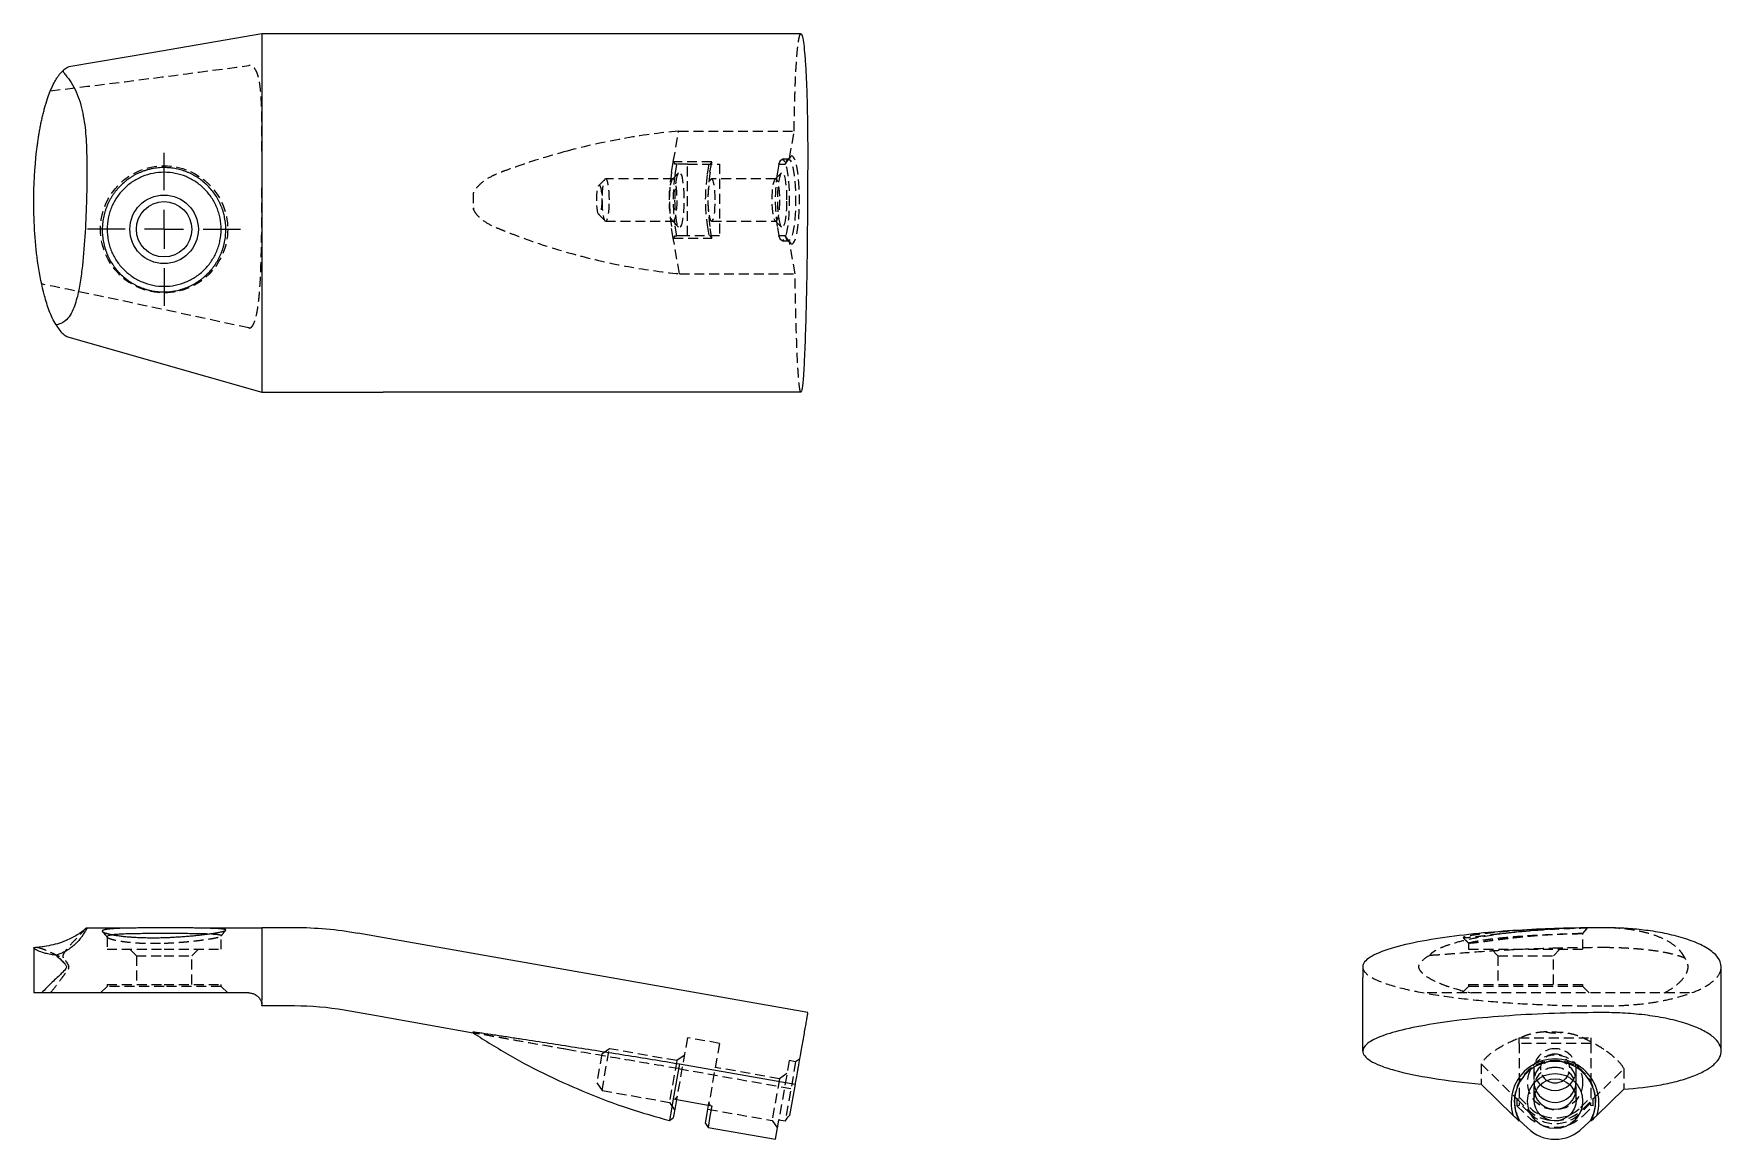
# Model space of a CAD drawing. Header units: millimetres. Extents: x 34 to 250, y 43 to 185.
import ezdxf

# ---------------------------------------------------------------- set-up
doc = ezdxf.new("R2010")
doc.units = ezdxf.units.MM
doc.linetypes.add('HIDDEN', pattern=[1.905, 1.27, -0.635])
doc.layers.add('10', color=7, linetype='Continuous')

# ---------------------------------------------------------------- blocks, each defined once
blk = doc.blocks.new('SW_CENTERMARKSYMBOL_0')
at = {"layer": '10', "color": 0}
for p, q in [((0, 5), (0, 9.81)), ((0, 0), (0, 2.5)), ((-5, 0), (-9.81, 0)), ((0, 0), (-2.5, 0)), ((0, 0), (0, -2.5)), ((0, 0), (2.5, 0)), ((5, 0), (9.81, 0)), ((0, -5), (0, -9.81))]:
    blk.add_line(p, q, dxfattribs=at)

msp = doc.modelspace()

# ---------------------------------------------------------------- linework, layer by layer
at = {"color": 7, "linetype": 'Continuous', "lineweight": 25}
for p, q in [((67.22, 185.09), (63.04, 185.09)), ((74.48, 185.09), (67.22, 185.09)), ((78.59, 185.09), (74.48, 185.09)), ((132.13, 185.09), (78.59, 185.09)), ((37.61, 180.42), (37.52, 180.35)), ((63.04, 139.15), (67.22, 139.15)), ((67.22, 139.15), (74.48, 139.15)), ((74.48, 139.15), (78.59, 139.15)), ((132.13, 139.15), (78.59, 139.15)), ((46.9, 70.45), (40.61, 70.45)), ((63.04, 70.45), (54.41, 70.45)), ((67.22, 70.48), (63.04, 70.48)), ((63.04, 70.45), (63.04, 62.13)), ((79.46, 69.05), (75.35, 69.77)), ((33.81, 67.89), (33.81, 62.13)), ((34.96, 68.05), (34.04, 67.97)), ((133, 59.61), (79.46, 69.05)), ((204.15, 65.47), (204.15, 64.84)), ((250.09, 64.84), (250.09, 65.47)), ((204.15, 64.84), (204.15, 64.11)), ((204.15, 54.67), (204.15, 64.11)), ((250.09, 64.11), (250.09, 64.84)), ((250.09, 54.67), (250.09, 64.11)), ((63.04, 60.46), (63.04, 60.54)), ((67.22, 60.46), (63.04, 60.46)), ((77.72, 59.18), (73.61, 59.9)), ((90.12, 56.99), (77.72, 59.18)), ((90.12, 56.99), (90.15, 57.14)), ((116.57, 53.03), (115.78, 48.54)), ((116.57, 53.03), (131.38, 50.42)), ((131.38, 50.42), (130.67, 46.4)), ((219.33, 50.42), (223.42, 46.4)), ((234.16, 46.4), (237.62, 49.81)), ((115.78, 48.54), (115.54, 47.21)), ((115.78, 48.54), (120.71, 47.67)), ((116.19, 48.46), (116.01, 47.43)), ((120.12, 46.7), (120.3, 47.74)), ((120.71, 47.67), (120.48, 46.34)), ((115.54, 47.21), (115.29, 45.76)), ((115.29, 45.76), (115.77, 46.1)), ((116.01, 47.43), (115.77, 46.1)), ((119.89, 45.38), (120.12, 46.7)), ((120.48, 46.34), (120.23, 44.89)), ((129.12, 44.82), (129.3, 45.83)), ((130.12, 45.69), (129.3, 45.83)), ((224.21, 45.69), (224.21, 45.83)), ((225.25, 44.82), (224.21, 45.83)), ((233.37, 45.83), (232.34, 44.82)), ((233.37, 45.83), (233.37, 45.69)), ((119.89, 45.38), (120.23, 44.89)), ((120.23, 44.89), (128.86, 43.37)), ((128.86, 43.37), (129.12, 44.82))]:
    msp.add_line(p, q, dxfattribs=at)
at = {"color": 7, "linetype": 'HIDDEN', "lineweight": 18}
for p, q in [((115.78, 168.68), (116.46, 172.62)), ((116.46, 172.62), (131.27, 172.62)), ((130.67, 169.16), (131.27, 172.62)), ((130.56, 169.01), (129.73, 169.01)), ((130.8, 169.34), (130.4, 168.93)), ((115.54, 167.34), (115.78, 168.68)), ((116.46, 167.29), (115.67, 166.46)), ((115.78, 168.68), (115.98, 168.39)), ((120.71, 168.68), (115.78, 168.68)), ((116.24, 168.39), (115.98, 168.39)), ((116.01, 167.04), (116.24, 168.39)), ((117.59, 168.39), (116.24, 168.39)), ((117.59, 159.2), (117.59, 168.39)), ((117.59, 168.39), (121.7, 168.39)), ((120.35, 168.39), (120.12, 167.04)), ((120.48, 167.34), (120.71, 168.68)), ((120.71, 168.68), (120.51, 168.39)), ((121.7, 168.39), (121.7, 159.2)), ((129.63, 167.29), (128.83, 166.46)), ((129.3, 168.37), (129.12, 167.34)), ((129.3, 168.37), (130.12, 168.37)), ((107.03, 166.46), (106.23, 165.64)), ((115.75, 166.51), (107.11, 166.51)), ((128.91, 166.51), (120.68, 166.51)), ((106.23, 161.94), (107.03, 161.12)), ((107.11, 161.08), (115.75, 161.08)), ((115.78, 158.9), (115.54, 160.25)), ((115.67, 161.12), (116.46, 160.3)), ((116.24, 159.2), (116.01, 160.54)), ((120.12, 160.54), (120.35, 159.2)), ((120.71, 158.9), (120.48, 160.25)), ((120.68, 161.08), (128.91, 161.08)), ((128.83, 161.12), (129.63, 160.3)), ((129.12, 160.25), (129.3, 159.21)), ((115.98, 159.2), (115.78, 158.9)), ((116.57, 154.33), (115.78, 158.9)), ((115.78, 158.9), (120.71, 158.9)), ((115.98, 159.2), (116.24, 159.2)), ((117.59, 159.2), (116.24, 159.2)), ((121.7, 159.2), (117.59, 159.2)), ((120.51, 159.2), (120.71, 158.9)), ((130.12, 159.21), (129.3, 159.21)), ((129.73, 158.57), (130.56, 158.57)), ((130.4, 158.65), (130.8, 158.24)), ((131.38, 154.33), (130.67, 158.42)), ((116.57, 154.33), (131.38, 154.33)), ((43.2, 69.33), (43.2, 67.73)), ((57.82, 67.73), (57.82, 69.46)), ((232.34, 67.73), (232.34, 69.74)), ((34.04, 67.97), (34.17, 67.98)), ((43.2, 67.73), (50.51, 67.73)), ((46.13, 67.73), (46.96, 66.89)), ((50.51, 67.73), (57.82, 67.73)), ((54.06, 66.89), (54.9, 67.73)), ((217.74, 68.51), (217.72, 68.51)), ((217.72, 68.51), (217.72, 67.73)), ((217.72, 67.73), (232.34, 67.73)), ((220.65, 67.73), (221.48, 66.89)), ((228.58, 66.89), (229.42, 67.73)), ((46.96, 66.89), (50.51, 66.89)), ((46.96, 66.89), (46.96, 63.22)), ((50.51, 66.89), (54.06, 66.89)), ((54.06, 63.22), (54.06, 66.89)), ((221.48, 66.89), (228.58, 66.89)), ((221.48, 66.89), (221.48, 63.22)), ((228.58, 63.22), (228.58, 66.89)), ((43.2, 62.97), (42.37, 62.13)), ((43.2, 63.22), (50.51, 63.22)), ((43.2, 63.22), (43.2, 62.97)), ((50.51, 62.97), (43.2, 62.97)), ((50.51, 63.22), (57.82, 63.22)), ((57.82, 62.97), (50.51, 62.97)), ((57.82, 62.97), (57.82, 63.22)), ((58.66, 62.13), (57.82, 62.97)), ((217.72, 62.97), (216.89, 62.13)), ((217.72, 63.22), (232.34, 63.22)), ((217.72, 63.22), (217.72, 62.97)), ((232.34, 62.97), (217.72, 62.97)), ((232.34, 62.97), (232.34, 63.22)), ((233.18, 62.13), (232.34, 62.97)), ((246.04, 62.13), (212.38, 62.13)), ((63.04, 60.52), (63.04, 60.46)), ((102.16, 54.87), (90.12, 56.99)), ((117.59, 56.39), (116.24, 48.75)), ((121.7, 55.66), (117.59, 56.39)), ((224.2, 55.66), (224.2, 56.39)), ((224.2, 56.39), (233.39, 56.39)), ((233.39, 56.39), (233.39, 55.66)), ((106.61, 54.29), (105.96, 50.59)), ((107.58, 54.97), (106.61, 54.29)), ((106.64, 49.62), (107.58, 54.97)), ((116.22, 53.45), (107.58, 54.97)), ((117.19, 54.12), (116.22, 53.45)), ((121.7, 55.66), (120.35, 48.03)), ((233.39, 55.66), (224.2, 55.66)), ((224.2, 55.66), (224.2, 48.03)), ((233.39, 55.66), (233.39, 48.03)), ((116.22, 53.45), (115.28, 48.1)), ((116.46, 52.42), (131.27, 49.81)), ((129.38, 51.13), (121.16, 52.58)), ((130.64, 53.45), (129.3, 45.83)), ((131.46, 53.3), (130.12, 45.69)), ((131.46, 53.3), (130.64, 53.45)), ((131.95, 53.64), (131.46, 53.3)), ((219.33, 53.03), (219.33, 50.42)), ((219.33, 53.03), (223.9, 48.54)), ((226.08, 52.3), (226.08, 50.77)), ((231.51, 50.77), (231.51, 52.3)), ((233.68, 48.54), (237.62, 52.42)), ((237.62, 52.42), (237.62, 49.81)), ((105.96, 50.59), (106.64, 49.62)), ((129.38, 51.13), (128.44, 45.78)), ((130.35, 51.8), (129.38, 51.13)), ((226.08, 49.9), (226.08, 48.45)), ((231.51, 48.45), (231.51, 49.9)), ((106.64, 49.62), (115.28, 48.1)), ((115.28, 48.1), (115.95, 47.13)), ((115.98, 48.5), (116.24, 48.75)), ((116.24, 48.75), (116.19, 48.46)), ((120.3, 47.74), (120.35, 48.03)), ((120.35, 48.03), (120.51, 47.7)), ((223.57, 48.31), (223.57, 48.16)), ((223.9, 48.54), (223.9, 47.67)), ((223.9, 48.54), (225.25, 47.21)), ((224.2, 48.5), (223.9, 48.54)), ((224.2, 47.7), (223.9, 47.67)), ((223.9, 47.67), (225.25, 46.34)), ((224.2, 48.75), (225.54, 47.43)), ((224.2, 48.03), (224.2, 47.7)), ((225.54, 46.7), (224.2, 48.03)), ((232.04, 47.43), (233.39, 48.75)), ((233.39, 48.03), (232.04, 46.7)), ((232.34, 47.21), (233.68, 48.54)), ((232.34, 46.34), (233.68, 47.67)), ((233.68, 48.54), (233.39, 48.5)), ((233.39, 47.7), (233.39, 48.03)), ((233.68, 47.67), (233.39, 47.7)), ((233.68, 47.67), (233.68, 48.54)), ((234.01, 48.16), (234.01, 48.31)), ((120.21, 47.23), (128.44, 45.78)), ((128.44, 45.78), (129.12, 44.81))]:
    msp.add_line(p, q, dxfattribs=at)
at = {"color": 7, "linetype": 'Continuous', "lineweight": 25, "flags": 128}
for points in [[(63.04, 185.09), (48.93, 182.67), (38.32, 180.86)], [(38, 146.3), (48.93, 143.18), (63.04, 139.15)]]:
    msp.add_lwpolyline(points, dxfattribs=at)
at = {"color": 7, "linetype": 'HIDDEN', "lineweight": 18, "flags": 128}
for points in [[(129.3, 168.37), (129.42, 168.68), (129.54, 168.89), (129.67, 169), (129.8, 169), (129.93, 168.89), (130.05, 168.69), (130.17, 168.38), (130.28, 167.97), (130.38, 167.49), (130.46, 166.92), (130.53, 166.3), (130.58, 165.62), (130.62, 164.9), (130.64, 164.16), (130.64, 163.42), (130.62, 162.68), (130.58, 161.96), (130.53, 161.29), (130.46, 160.66), (130.38, 160.1), (130.28, 159.61), (130.17, 159.21), (130.05, 158.9), (129.93, 158.69), (129.8, 158.58), (129.67, 158.58), (129.54, 158.69), (129.42, 158.9), (129.3, 159.21)], [(130.12, 168.37), (130.24, 168.68), (130.36, 168.89), (130.49, 169), (130.62, 169), (130.75, 168.89), (130.87, 168.69), (130.99, 168.38), (131.1, 167.97), (131.2, 167.49), (131.28, 166.92), (131.35, 166.3), (131.41, 165.62), (131.44, 164.9), (131.46, 164.16), (131.46, 163.42), (131.44, 162.68), (131.41, 161.96), (131.35, 161.29), (131.28, 160.66), (131.2, 160.1), (131.1, 159.61), (130.99, 159.21), (130.87, 158.9), (130.75, 158.69), (130.62, 158.58), (130.49, 158.58), (130.36, 158.69), (130.24, 158.9), (130.12, 159.21)], [(130.67, 158.42), (130.8, 158.24), (130.93, 158.16), (131.06, 158.18), (131.19, 158.3), (131.32, 158.52), (131.44, 158.83), (131.55, 159.24), (131.65, 159.72), (131.74, 160.28), (131.81, 160.91), (131.87, 161.58), (131.91, 162.29), (131.94, 163.04), (131.95, 163.79), (131.94, 164.55), (131.91, 165.29), (131.87, 166), (131.81, 166.68), (131.74, 167.3), (131.65, 167.86), (131.55, 168.35), (131.44, 168.75), (131.32, 169.06), (131.19, 169.28), (131.06, 169.41), (130.93, 169.43), (130.8, 169.34), (130.67, 169.16)], [(115.95, 163.79), (115.96, 163.19), (115.99, 162.61), (116.03, 162.06), (116.09, 161.56), (116.16, 161.13), (116.25, 160.77), (116.34, 160.5), (116.44, 160.32), (116.54, 160.24), (116.65, 160.27), (116.75, 160.4), (116.85, 160.62), (116.94, 160.94), (117.02, 161.33), (117.08, 161.8), (117.13, 162.33), (117.17, 162.9), (117.19, 163.49), (117.19, 164.09), (117.17, 164.69), (117.13, 165.25), (117.08, 165.78), (117.02, 166.25), (116.94, 166.65), (116.85, 166.96), (116.75, 167.19), (116.65, 167.31), (116.54, 167.34), (116.44, 167.26), (116.34, 167.09), (116.25, 166.81), (116.16, 166.46), (116.09, 166.02), (116.03, 165.52), (115.99, 164.97), (115.96, 164.39), (115.95, 163.79)], [(130.35, 163.79), (130.34, 164.39), (130.32, 164.97), (130.27, 165.52), (130.21, 166.02), (130.14, 166.46), (130.06, 166.81), (129.96, 167.09), (129.86, 167.26), (129.76, 167.34), (129.66, 167.31), (129.55, 167.19), (129.46, 166.96), (129.37, 166.65), (129.29, 166.25), (129.22, 165.78), (129.17, 165.25), (129.14, 164.69), (129.12, 164.09), (129.12, 163.49), (129.14, 162.9), (129.17, 162.33), (129.22, 161.8), (129.29, 161.33), (129.37, 160.94), (129.46, 160.62), (129.55, 160.4), (129.66, 160.27), (129.76, 160.24), (129.86, 160.32), (129.96, 160.5), (130.06, 160.77), (130.14, 161.13), (130.21, 161.56), (130.27, 162.06), (130.32, 162.61), (130.34, 163.19), (130.35, 163.79)], [(106.61, 163.79), (106.6, 163.36), (106.58, 162.95), (106.54, 162.58), (106.48, 162.28), (106.42, 162.07), (106.34, 161.94), (106.27, 161.91), (106.19, 161.99), (106.12, 162.16), (106.06, 162.42), (106.01, 162.76), (105.98, 163.15), (105.96, 163.57), (105.96, 164.01), (105.98, 164.43), (106.01, 164.82), (106.06, 165.16), (106.12, 165.42), (106.19, 165.59), (106.27, 165.67), (106.34, 165.64), (106.42, 165.52), (106.48, 165.3), (106.54, 165), (106.58, 164.63), (106.6, 164.22), (106.61, 163.79)], [(107.58, 163.79), (107.57, 164.32), (107.55, 164.83), (107.5, 165.3), (107.44, 165.71), (107.37, 166.05), (107.29, 166.3), (107.2, 166.45), (107.11, 166.51), (107.02, 166.45), (106.93, 166.3), (106.85, 166.05), (106.78, 165.71), (106.72, 165.3), (106.67, 164.83), (106.65, 164.32), (106.64, 163.79), (106.65, 163.26), (106.67, 162.75), (106.72, 162.28), (106.78, 161.87), (106.85, 161.53), (106.93, 161.28), (107.02, 161.13), (107.11, 161.08), (107.2, 161.13), (107.29, 161.28), (107.37, 161.53), (107.44, 161.87), (107.5, 162.28), (107.55, 162.75), (107.57, 163.26), (107.58, 163.79)], [(115.28, 163.79), (115.29, 164.32), (115.31, 164.83), (115.36, 165.3), (115.42, 165.71), (115.49, 166.05), (115.57, 166.3), (115.66, 166.45), (115.75, 166.51), (115.84, 166.45), (115.93, 166.3), (116.01, 166.05), (116.08, 165.71), (116.14, 165.3), (116.18, 164.83), (116.21, 164.32), (116.22, 163.79), (116.21, 163.26), (116.18, 162.75), (116.14, 162.28), (116.08, 161.87), (116.01, 161.53), (115.93, 161.28), (115.84, 161.13), (115.75, 161.08), (115.66, 161.13), (115.57, 161.28), (115.49, 161.53), (115.42, 161.87), (115.36, 162.28), (115.31, 162.75), (115.29, 163.26), (115.28, 163.79)], [(121.16, 163.79), (121.15, 164.32), (121.12, 164.83), (121.08, 165.3), (121.02, 165.71), (120.95, 166.05), (120.87, 166.3), (120.78, 166.45), (120.68, 166.51), (120.59, 166.45), (120.5, 166.3), (120.42, 166.05), (120.35, 165.71), (120.29, 165.3), (120.25, 164.83), (120.22, 164.32), (120.21, 163.79), (120.22, 163.26), (120.25, 162.75), (120.29, 162.28), (120.35, 161.87), (120.42, 161.53), (120.5, 161.28), (120.59, 161.13), (120.68, 161.08), (120.78, 161.13), (120.87, 161.28), (120.95, 161.53), (121.02, 161.87), (121.08, 162.28), (121.12, 162.75), (121.15, 163.26), (121.16, 163.79)], [(129.38, 163.79), (129.37, 163.26), (129.35, 162.75), (129.3, 162.28), (129.25, 161.87), (129.17, 161.53), (129.09, 161.28), (129, 161.13), (128.91, 161.08), (128.82, 161.13), (128.73, 161.28), (128.65, 161.53), (128.58, 161.87), (128.52, 162.28), (128.48, 162.75), (128.45, 163.26), (128.44, 163.79), (128.45, 164.32), (128.48, 164.83), (128.52, 165.3), (128.58, 165.71), (128.65, 166.05), (128.73, 166.3), (128.82, 166.45), (128.91, 166.51), (129, 166.45), (129.09, 166.3), (129.17, 166.05), (129.25, 165.71), (129.3, 165.3), (129.35, 164.83), (129.37, 164.32), (129.38, 163.79)], [(232.34, 69.73), (232.64, 70.1), (232.94, 70.47)]]:
    msp.add_lwpolyline(points, dxfattribs=at)
at = {"color": 7, "linetype": 'HIDDEN', "lineweight": 18}
for centre, radius in [((50.51, 160.03), 8.15), ((228.8, 50.67), 3.53)]:
    msp.add_circle(centre, radius, dxfattribs=at)
at = {"color": 7, "linetype": 'Continuous', "lineweight": 25}
for centre, radius in [((50.51, 160.03), 4.39), ((50.51, 160.03), 3.55), ((228.79, 48.27), 3.53), ((228.8, 48.42), 2.7)]:
    msp.add_circle(centre, radius, dxfattribs=at)
at = {"color": 7, "linetype": 'HIDDEN', "lineweight": 18}
for centre, radius, start, end in [((139.18, 163.79), 23.9, 171.471, 188.529), ((137.54, 163.79), 21.78, 171.4209, 188.5791), ((141.66, 163.79), 21.78, 171.4209, 188.5791), ((144.12, 163.79), 23.9, 171.471, 188.529), ((152.75, 163.79), 23.9, 171.471, 188.529), ((118.58, 163.79), 28.46, 178.2422, 182.445), ((228.79, 62.08), 5.09, 256.2095, 279.8946), ((228.75, 52.3), 2.67, 89.1745, 226.1738), ((228.76, 52.45), 1.85, 89.1215, 236.0192), ((228.83, 52.3), 2.67, 313.7926, 90.8591), ((228.82, 52.44), 1.85, 304.0728, 90.7865), ((228.79, 48.25), 5.22, 359.865, 180.135), ((228.76, 49.9), 2.68, 89.3764, 195.5176), ((228.79, 50.77), 2.7, 334.7402, 205.2598), ((228.82, 49.9), 2.68, 344.4824, 90.6236), ((228.79, 50.83), 5.06, 225.5788, 314.4212), ((228.79, 49.96), 5.06, 225.5788, 314.4212), ((228.79, 50.74), 4.64, 225.5727, 314.4273), ((228.79, 50.02), 4.64, 225.5727, 314.4273)]:
    msp.add_arc(centre, radius, start, end, dxfattribs=at)
at = {"color": 7, "linetype": 'Continuous', "lineweight": 25}
for centre, radius, start, end in [((67.22, 23.7), 46.78, 80, 90), ((67.22, 23.7), 36.76, 80, 90), ((228.79, 48.05), 5.62, 342.8731, 197.1269), ((228.79, 48.15), 5.2, 331.7608, 208.2392), ((228.79, 52.37), 2.74, 226.5375, 313.4625), ((228.79, 52.49), 1.9, 236.0935, 303.9065), ((228.65, 48.31), 5.08, 180.838, 209.1455), ((228.79, 49.95), 2.72, 196.4189, 343.5811), ((228.78, 50.82), 2.72, 206.3008, 270.2107), ((228.8, 50.82), 2.72, 269.7893, 333.6992), ((228.93, 48.31), 5.08, 330.8545, 359.162), ((228.79, 48.43), 5.06, 225.5788, 314.4212)]:
    msp.add_arc(centre, radius, start, end, dxfattribs=at)
for points, knots in [([(63.04, 185.09), (63.04, 185.09), (63.04, 185.11), (63.04, 185.03), (63.04, 184.85), (63.04, 184.54), (63.04, 184.15), (63.04, 183.48), (63.04, 182.43), (63.04, 181), (63.04, 179.42), (63.04, 177.76), (63.04, 175.92), (63.04, 173.96), (63.04, 171.95), (63.04, 170.67), (63.04, 170.06)], [0, 0, 0, 0, 0.004083, 0.030239, 0.057959, 0.08825, 0.121695, 0.158497, 0.241577, 0.335007, 0.434955, 0.537534, 0.639402, 0.769811, 0.890622, 1, 1, 1, 1]), ([(132.13, 185.09), (132.18, 185.09), (132.23, 185.02), (132.34, 184.67), (132.4, 184.41), (132.5, 183.67), (132.56, 183.21), (132.66, 182.08), (132.7, 181.42), (132.79, 179.96), (132.83, 179.15), (132.89, 177.43), (132.92, 176.52), (132.96, 174.67), (132.98, 173.72), (133, 171.86), (133, 170.94), (133, 170.06)], [0, 0, 0, 0, 0.125, 0.125, 0.25, 0.25, 0.375, 0.375, 0.5, 0.5, 0.625, 0.625, 0.75, 0.75, 0.875, 0.875, 1, 1, 1, 1]), ([(34.17, 170.06), (34.2, 170.26), (34.25, 170.67), (34.33, 171.29), (34.42, 171.91), (34.53, 172.53), (34.64, 173.16), (34.76, 173.77), (34.9, 174.38), (35.04, 174.98), (35.26, 175.79), (35.58, 176.87), (36.02, 178.03), (36.44, 178.87), (36.75, 179.39), (36.98, 179.74), (37.21, 180.03), (37.42, 180.25), (37.56, 180.38), (37.62, 180.44)], [0, 0, 0, 0, 0.054809, 0.110392, 0.166517, 0.222934, 0.279383, 0.335597, 0.391306, 0.446239, 0.500134, 0.617977, 0.749928, 0.833016, 0.874807, 0.914797, 0.94831, 0.976414, 1, 1, 1, 1]), ([(37.62, 180.44), (37.6, 180.42), (37.59, 180.41), (37.58, 180.37), (37.57, 180.36), (37.57, 180.31), (37.58, 180.27), (37.62, 180.17), (37.66, 180.11), (37.81, 179.9), (37.93, 179.75), (38.3, 179.28), (38.55, 178.93), (39, 178.17), (39.21, 177.75), (39.56, 176.88), (39.71, 176.43), (39.96, 175.5), (40.07, 175.02), (40.25, 174.05), (40.32, 173.56), (40.49, 172.08), (40.55, 171.08), (40.58, 170.08)], [0, 0, 0, 0, 0.007812, 0.007812, 0.015625, 0.015625, 0.03125, 0.03125, 0.0625, 0.0625, 0.125, 0.125, 0.25, 0.25, 0.375, 0.375, 0.5, 0.5, 0.625, 0.625, 0.75, 0.75, 1, 1, 1, 1]), ([(38.32, 180.86), (38.32, 180.86), (38.33, 180.86), (38.28, 180.84), (38.03, 180.74), (37.79, 180.56), (37.62, 180.44)], [0, 0, 0, 0, 0.013389, 0.100866, 0.355789, 1, 1, 1, 1]), ([(63.04, 170.06), (63.04, 169.01), (63.04, 166.83), (63.04, 163.43), (63.04, 159.8), (63.04, 156.29), (63.04, 153), (63.04, 150.02), (63.04, 147.2), (63.04, 144.81), (63.04, 142.9), (63.04, 141.47), (63.04, 140.41), (63.04, 139.7), (63.04, 139.34), (63.04, 139.19), (63.04, 139.14), (63.04, 139.15), (63.04, 139.15)], [0, 0, 0, 0, 0.097909, 0.204523, 0.318776, 0.43851, 0.534172, 0.628648, 0.718948, 0.801636, 0.857018, 0.904521, 0.943025, 0.965732, 0.983517, 0.990992, 0.997903, 1, 1, 1, 1]), ([(133, 170.06), (133, 168.24), (133, 166.35), (132.98, 162.52), (132.96, 160.58), (132.92, 156.78), (132.89, 154.91), (132.83, 151.37), (132.79, 149.71), (132.7, 146.69), (132.66, 145.34), (132.56, 143.03), (132.5, 142.07), (132.4, 140.56), (132.34, 140.02), (132.23, 139.31), (132.18, 139.15), (132.13, 139.15)], [0, 0, 0, 0, 0.125, 0.125, 0.25, 0.25, 0.375, 0.375, 0.5, 0.5, 0.625, 0.625, 0.75, 0.75, 0.875, 0.875, 1, 1, 1, 1]), ([(50.51, 167.94), (50.64, 167.94), (50.77, 167.94), (51.03, 167.92), (51.16, 167.91), (51.36, 167.89), (51.42, 167.89), (51.55, 167.87), (51.62, 167.86), (51.81, 167.83), (51.94, 167.81), (52.32, 167.73), (52.57, 167.67), (52.94, 167.56), (53.06, 167.52), (53.31, 167.43), (53.43, 167.38), (53.61, 167.31), (53.67, 167.28), (53.79, 167.23), (53.85, 167.2), (53.96, 167.14), (54.02, 167.12), (54.14, 167.06), (54.2, 167.03), (54.37, 166.93), (54.48, 166.87), (54.7, 166.74), (54.81, 166.67), (55.14, 166.45), (55.34, 166.29), (55.74, 165.96), (55.94, 165.79), (56.31, 165.42), (56.48, 165.22), (56.81, 164.82), (56.96, 164.61), (57.25, 164.18), (57.38, 163.96), (57.53, 163.67), (57.56, 163.61), (57.62, 163.49), (57.65, 163.43), (57.7, 163.31), (57.73, 163.25), (57.78, 163.13), (57.81, 163.07), (57.88, 162.89), (57.93, 162.77), (58.02, 162.53), (58.06, 162.4), (58.13, 162.16), (58.16, 162.03), (58.23, 161.78), (58.25, 161.65), (58.3, 161.4), (58.33, 161.27), (58.35, 161.07), (58.36, 161.01), (58.38, 160.88), (58.39, 160.81), (58.4, 160.62), (58.41, 160.49), (58.42, 160.23), (58.43, 160.1), (58.43, 159.71), (58.41, 159.45), (58.37, 159.06), (58.36, 158.93), (58.32, 158.68), (58.3, 158.55), (58.26, 158.35), (58.24, 158.29), (58.21, 158.16), (58.2, 158.1), (58.15, 157.91), (58.12, 157.78), (58.04, 157.53), (58, 157.41), (57.91, 157.17), (57.86, 157.05), (57.77, 156.81), (57.71, 156.69), (57.6, 156.45), (57.54, 156.34), (57.42, 156.11), (57.36, 155.99), (57.26, 155.83), (57.22, 155.77), (57.15, 155.66), (57.12, 155.6), (57.01, 155.44), (56.93, 155.34), (56.78, 155.13), (56.7, 155.02), (56.45, 154.72), (56.28, 154.53), (56, 154.26), (55.91, 154.17), (55.72, 153.99), (55.62, 153.9), (55.47, 153.78), (55.42, 153.74), (55.31, 153.66), (55.26, 153.62), (55.11, 153.5), (55, 153.43), (54.78, 153.28), (54.67, 153.21), (54.45, 153.08), (54.34, 153.01), (54.11, 152.89), (54, 152.83), (53.77, 152.72), (53.65, 152.67), (53.41, 152.57), (53.29, 152.52), (53.1, 152.45), (53.04, 152.43), (52.92, 152.39), (52.85, 152.37), (52.67, 152.31), (52.54, 152.27), (52.29, 152.21), (52.16, 152.18), (51.9, 152.13), (51.78, 152.11), (51.58, 152.08), (51.52, 152.07), (51.39, 152.05), (51.32, 152.04), (51.13, 152.02), (51, 152.01), (50.74, 152), (50.61, 152), (50.22, 152), (49.96, 152.01), (49.58, 152.05), (49.45, 152.06), (49.19, 152.1), (49.06, 152.12), (48.87, 152.16), (48.81, 152.17), (48.68, 152.2), (48.62, 152.22), (48.43, 152.27), (48.3, 152.3), (48.05, 152.38), (47.93, 152.42), (47.69, 152.51), (47.57, 152.55), (47.33, 152.65), (47.21, 152.7), (46.98, 152.82), (46.86, 152.87), (46.63, 153), (46.52, 153.06), (46.35, 153.16), (46.3, 153.2), (46.19, 153.27), (46.13, 153.31), (45.97, 153.41), (45.87, 153.49), (45.66, 153.65), (45.56, 153.73), (45.26, 153.97), (45.07, 154.15), (44.8, 154.42), (44.71, 154.52), (44.58, 154.66), (44.54, 154.71), (44.45, 154.81), (44.41, 154.86), (44.33, 154.96), (44.29, 155.02), (44.21, 155.12), (44.17, 155.17), (44.05, 155.33), (43.98, 155.44), (43.77, 155.76), (43.63, 155.98), (43.45, 156.33), (43.4, 156.44), (43.29, 156.68), (43.23, 156.79), (43.14, 157.04), (43.09, 157.16), (43, 157.41), (42.96, 157.53), (42.89, 157.78), (42.85, 157.9), (42.79, 158.16), (42.76, 158.28), (42.69, 158.66), (42.65, 158.92), (42.61, 159.31), (42.6, 159.44), (42.59, 159.63), (42.59, 159.7), (42.59, 159.83), (42.59, 159.9), (42.59, 160.03), (42.59, 160.09), (42.59, 160.22), (42.6, 160.29), (42.6, 160.48), (42.61, 160.61), (42.65, 161), (42.69, 161.26), (42.79, 161.77), (42.85, 162.02), (42.95, 162.33), (42.97, 162.4), (43.01, 162.52), (43.03, 162.58), (43.07, 162.71), (43.1, 162.77), (43.14, 162.89), (43.17, 162.95), (43.24, 163.13), (43.29, 163.25), (43.4, 163.49), (43.46, 163.6), (43.58, 163.83), (43.65, 163.95), (43.78, 164.17), (43.85, 164.28), (43.99, 164.5), (44.07, 164.6), (44.18, 164.76), (44.22, 164.81), (44.3, 164.92), (44.35, 164.97), (44.47, 165.12), (44.55, 165.22), (44.73, 165.41), (44.82, 165.51), (45.09, 165.79), (45.28, 165.96), (45.58, 166.21), (45.69, 166.29), (45.89, 166.44), (46, 166.52), (46.16, 166.63), (46.22, 166.66), (46.33, 166.74), (46.38, 166.77), (46.55, 166.87), (46.66, 166.94), (46.89, 167.06), (47.01, 167.12), (47.24, 167.23), (47.36, 167.28), (47.6, 167.38), (47.72, 167.43), (47.96, 167.52), (48.09, 167.56), (48.34, 167.63), (48.46, 167.67), (48.65, 167.72), (48.71, 167.73), (48.84, 167.76), (48.91, 167.77), (49.1, 167.81), (49.23, 167.83), (49.48, 167.87), (49.61, 167.89), (50, 167.93), (50.25, 167.94), (50.51, 167.94)], [0.0021319, 0.0021319, 0.0021319, 0.0021319, 0.00259569, 0.00259569, 0.00305949, 0.00305949, 0.00329139, 0.00329139, 0.00352329, 0.00352329, 0.00398708, 0.00398708, 0.00491467, 0.00491467, 0.00537847, 0.00537847, 0.00584226, 0.00584226, 0.00607416, 0.00607416, 0.00630606, 0.00630606, 0.00653795, 0.00653795, 0.00676985, 0.00676985, 0.00723365, 0.00723365, 0.00769744, 0.00769744, 0.00862503, 0.00862503, 0.00955262, 0.00955262, 0.01048021, 0.01048021, 0.01140781, 0.01140781, 0.0123354, 0.0123354, 0.01256729, 0.01256729, 0.01279919, 0.01279919, 0.01303109, 0.01303109, 0.01326299, 0.01326299, 0.01372678, 0.01372678, 0.01419058, 0.01419058, 0.01465437, 0.01465437, 0.01511817, 0.01511817, 0.01558196, 0.01558196, 0.01581386, 0.01581386, 0.01604576, 0.01604576, 0.01650955, 0.01650955, 0.01697335, 0.01697335, 0.01790094, 0.01790094, 0.01836473, 0.01836473, 0.01882853, 0.01882853, 0.01906043, 0.01906043, 0.01929233, 0.01929233, 0.01975612, 0.01975612, 0.02021992, 0.02021992, 0.02068371, 0.02068371, 0.02114751, 0.02114751, 0.0216113, 0.0216113, 0.0220751, 0.0220751, 0.02230699, 0.02230699, 0.02253889, 0.02253889, 0.02300269, 0.02300269, 0.02346648, 0.02346648, 0.02439407, 0.02439407, 0.02485787, 0.02485787, 0.02532166, 0.02532166, 0.02555356, 0.02555356, 0.02578546, 0.02578546, 0.02624925, 0.02624925, 0.02671305, 0.02671305, 0.02717685, 0.02717685, 0.02764064, 0.02764064, 0.02810444, 0.02810444, 0.02856823, 0.02856823, 0.02880013, 0.02880013, 0.02903203, 0.02903203, 0.02949582, 0.02949582, 0.02995962, 0.02995962, 0.03042341, 0.03042341, 0.03065531, 0.03065531, 0.03088721, 0.03088721, 0.031351, 0.031351, 0.0318148, 0.0318148, 0.03274239, 0.03274239, 0.03320618, 0.03320618, 0.03366998, 0.03366998, 0.03390188, 0.03390188, 0.03413377, 0.03413377, 0.03459757, 0.03459757, 0.03506137, 0.03506137, 0.03552516, 0.03552516, 0.03598896, 0.03598896, 0.03645275, 0.03645275, 0.03691655, 0.03691655, 0.03714844, 0.03714844, 0.03738034, 0.03738034, 0.03784414, 0.03784414, 0.03830793, 0.03830793, 0.03923552, 0.03923552, 0.03969932, 0.03969932, 0.03993122, 0.03993122, 0.04016311, 0.04016311, 0.04039501, 0.04039501, 0.04062691, 0.04062691, 0.0410907, 0.0410907, 0.04201829, 0.04201829, 0.04248209, 0.04248209, 0.04294589, 0.04294589, 0.04340968, 0.04340968, 0.04387348, 0.04387348, 0.04433727, 0.04433727, 0.04480107, 0.04480107, 0.04572866, 0.04572866, 0.04619245, 0.04619245, 0.04642435, 0.04642435, 0.04665625, 0.04665625, 0.04688815, 0.04688815, 0.04712004, 0.04712004, 0.04758384, 0.04758384, 0.04851143, 0.04851143, 0.04943902, 0.04943902, 0.04967092, 0.04967092, 0.04990281, 0.04990281, 0.05013471, 0.05013471, 0.05036661, 0.05036661, 0.05083041, 0.05083041, 0.0512942, 0.0512942, 0.051758, 0.051758, 0.05222179, 0.05222179, 0.05268559, 0.05268559, 0.05291748, 0.05291748, 0.05314938, 0.05314938, 0.05361318, 0.05361318, 0.05407697, 0.05407697, 0.05500456, 0.05500456, 0.05546836, 0.05546836, 0.05593215, 0.05593215, 0.05616405, 0.05616405, 0.05639595, 0.05639595, 0.05685974, 0.05685974, 0.05732354, 0.05732354, 0.05778733, 0.05778733, 0.05825113, 0.05825113, 0.05871493, 0.05871493, 0.05917872, 0.05917872, 0.05941062, 0.05941062, 0.05964252, 0.05964252, 0.06010631, 0.06010631, 0.06057011, 0.06057011, 0.0614977, 0.0614977, 0.0614977, 0.0614977]), ([(50.51, 152.72), (51, 152.72), (51.47, 152.77), (52.41, 152.96), (52.88, 153.1), (53.54, 153.37), (53.75, 153.47), (54.17, 153.7), (54.38, 153.82), (54.98, 154.22), (55.34, 154.53), (55.85, 155.03), (56.01, 155.21), (56.31, 155.58), (56.46, 155.77), (56.85, 156.36), (57.08, 156.78), (57.35, 157.44), (57.44, 157.67), (57.58, 158.13), (57.63, 158.36), (57.77, 159.06), (57.82, 159.53), (57.82, 160.49), (57.78, 160.97), (57.64, 161.67), (57.58, 161.9), (57.45, 162.36), (57.36, 162.59), (57.09, 163.26), (56.87, 163.68), (56.34, 164.47), (56.03, 164.85), (55.36, 165.53), (54.99, 165.83), (54.39, 166.23), (54.18, 166.36), (53.76, 166.59), (53.54, 166.69), (52.88, 166.96), (52.42, 167.1), (51.48, 167.29), (51, 167.34), (50.03, 167.34), (49.56, 167.29), (48.62, 167.11), (48.15, 166.97), (47.49, 166.69), (47.27, 166.59), (46.85, 166.36), (46.64, 166.24), (46.04, 165.83), (45.67, 165.53), (45.17, 165.02), (45.01, 164.84), (44.7, 164.47), (44.56, 164.28), (44.16, 163.68), (43.94, 163.26), (43.66, 162.6), (43.58, 162.37), (43.44, 161.91), (43.39, 161.68), (43.25, 160.98), (43.2, 160.5), (43.2, 159.54), (43.25, 159.07), (43.39, 158.37), (43.45, 158.14), (43.59, 157.68), (43.67, 157.46), (43.94, 156.79), (44.16, 156.38), (44.69, 155.59), (45, 155.21), (45.67, 154.54), (46.04, 154.23), (46.63, 153.83), (46.84, 153.71), (47.26, 153.48), (47.48, 153.38), (48.14, 153.1), (48.59, 152.96), (49.54, 152.77), (50.02, 152.72), (50.5, 152.72)], [0, 0, 0, 0, 0.03125, 0.03125, 0.0625, 0.0625, 0.078125, 0.078125, 0.09375, 0.09375, 0.125, 0.125, 0.140625, 0.140625, 0.15625, 0.15625, 0.1875, 0.1875, 0.203125, 0.203125, 0.21875, 0.21875, 0.25, 0.25, 0.28125, 0.28125, 0.296875, 0.296875, 0.3125, 0.3125, 0.34375, 0.34375, 0.375, 0.375, 0.40625, 0.40625, 0.421875, 0.421875, 0.4375, 0.4375, 0.46875, 0.46875, 0.5, 0.5, 0.53125, 0.53125, 0.5625, 0.5625, 0.578125, 0.578125, 0.59375, 0.59375, 0.625, 0.625, 0.640625, 0.640625, 0.65625, 0.65625, 0.6875, 0.6875, 0.703125, 0.703125, 0.71875, 0.71875, 0.75, 0.75, 0.78125, 0.78125, 0.796875, 0.796875, 0.8125, 0.8125, 0.84375, 0.84375, 0.875, 0.875, 0.90625, 0.90625, 0.921875, 0.921875, 0.9375, 0.9375, 0.96875, 0.96875, 1, 1, 1, 1]), ([(36.66, 147.77), (36.48, 148.06), (36.33, 148.36), (36.04, 148.97), (35.91, 149.28), (35.56, 150.22), (35.36, 150.86), (34.83, 152.81), (34.57, 154.13), (34.17, 156.78), (34.03, 158.13), (33.85, 160.81), (33.81, 162.16), (33.81, 163.5)], [0, 0, 0, 0, 0.0625, 0.0625, 0.125, 0.125, 0.25, 0.25, 0.5, 0.5, 0.75, 0.75, 1, 1, 1, 1]), ([(40.56, 163.44), (40.51, 162), (40.45, 160.55), (40.27, 157.68), (40.15, 156.25), (39.89, 154.13), (39.79, 153.43), (39.54, 152.03), (39.39, 151.34), (39.08, 150.35), (38.97, 150.03), (38.69, 149.4), (38.53, 149.1), (38.13, 148.55), (37.89, 148.31), (37.47, 148.04), (37.32, 147.96), (37, 147.84), (36.83, 147.8), (36.66, 147.77)], [0, 0, 0, 0, 0.25, 0.25, 0.5, 0.5, 0.625, 0.625, 0.75, 0.75, 0.8125, 0.8125, 0.875, 0.875, 0.9375, 0.9375, 0.96875, 0.96875, 1, 1, 1, 1]), ([(36.66, 147.77), (36.79, 147.57), (37.05, 147.15), (37.48, 146.68), (37.82, 146.41), (37.96, 146.32), (38, 146.3), (38, 146.3), (38, 146.3)], [0, 0, 0, 0, 0.31949, 0.64529, 0.888233, 0.939525, 0.982477, 1, 1, 1, 1]), ([(40.48, 70.42), (40.36, 70.31), (40.07, 70.04), (39.53, 69.66), (38.86, 69.26), (38.04, 68.86), (37.08, 68.5), (36, 68.21), (35.26, 68.1), (34.89, 68.04)], [0, 0, 0, 0, 0.074077, 0.187232, 0.30442, 0.428718, 0.609082, 0.802396, 1, 1, 1, 1]), ([(40.56, 70.3), (40.51, 70.21), (40.45, 70.1), (40.27, 69.8), (40.15, 69.62), (39.89, 69.26), (39.79, 69.13), (39.54, 68.82), (39.39, 68.65), (39.08, 68.35), (38.97, 68.24), (38.69, 68.01), (38.53, 67.88), (38.13, 67.62), (37.89, 67.47), (37.47, 67.27), (37.32, 67.21), (37, 67.08), (36.83, 67.03), (36.66, 66.98)], [0, 0, 0, 0, 0.25, 0.25, 0.5, 0.5, 0.625, 0.625, 0.75, 0.75, 0.8125, 0.8125, 0.875, 0.875, 0.9375, 0.9375, 0.96875, 0.96875, 1, 1, 1, 1]), ([(40.61, 70.45), (40.61, 70.44), (40.62, 70.42), (40.6, 70.37), (40.57, 70.32), (40.56, 70.3)], [0, 0, 0, 0, 0.2385537, 0.6192154, 1, 1, 1, 1]), ([(50.51, 70.47), (50.64, 70.47), (50.77, 70.47), (51.03, 70.47), (51.16, 70.47), (51.36, 70.47), (51.42, 70.47), (51.55, 70.47), (51.62, 70.47), (51.81, 70.47), (51.94, 70.47), (52.32, 70.47), (52.57, 70.47), (52.94, 70.46), (53.06, 70.46), (53.31, 70.46), (53.43, 70.46), (53.61, 70.46), (53.67, 70.46), (53.79, 70.46), (53.85, 70.46), (53.96, 70.46), (54.02, 70.46), (54.14, 70.46), (54.2, 70.46), (54.37, 70.45), (54.48, 70.45), (54.7, 70.45), (54.81, 70.45), (55.14, 70.44), (55.34, 70.44), (55.74, 70.43), (55.94, 70.43), (56.31, 70.42), (56.48, 70.41), (56.81, 70.4), (56.96, 70.4), (57.25, 70.38), (57.38, 70.37), (57.53, 70.36), (57.56, 70.36), (57.62, 70.36), (57.65, 70.36), (57.7, 70.35), (57.73, 70.35), (57.78, 70.34), (57.81, 70.34), (57.88, 70.33), (57.93, 70.33), (58.02, 70.32), (58.06, 70.31), (58.13, 70.3), (58.16, 70.3), (58.23, 70.28), (58.25, 70.28), (58.3, 70.26), (58.33, 70.26), (58.35, 70.25), (58.36, 70.24), (58.38, 70.24), (58.39, 70.23), (58.4, 70.22), (58.41, 70.21), (58.42, 70.2), (58.43, 70.19), (58.43, 70.17), (58.41, 70.15), (58.37, 70.12), (58.36, 70.12), (58.32, 70.1), (58.3, 70.09), (58.26, 70.07), (58.24, 70.07), (58.21, 70.06), (58.2, 70.05), (58.15, 70.04), (58.12, 70.03), (58.04, 70.01), (58, 70), (57.91, 69.98), (57.86, 69.97), (57.77, 69.95), (57.71, 69.94), (57.6, 69.91), (57.54, 69.9), (57.42, 69.88), (57.36, 69.87), (57.26, 69.85), (57.22, 69.84), (57.15, 69.83), (57.12, 69.83), (57.01, 69.81), (56.93, 69.8), (56.78, 69.77), (56.7, 69.76), (56.45, 69.73), (56.28, 69.7), (56, 69.67), (55.91, 69.66), (55.72, 69.63), (55.62, 69.62), (55.47, 69.6), (55.42, 69.6), (55.31, 69.58), (55.26, 69.58), (55.11, 69.56), (55, 69.55), (54.78, 69.53), (54.67, 69.51), (54.45, 69.49), (54.34, 69.48), (54.11, 69.46), (54, 69.45), (53.77, 69.43), (53.65, 69.42), (53.41, 69.4), (53.29, 69.39), (53.1, 69.37), (53.04, 69.37), (52.92, 69.36), (52.85, 69.35), (52.67, 69.34), (52.54, 69.33), (52.29, 69.32), (52.16, 69.31), (51.9, 69.29), (51.78, 69.28), (51.58, 69.27), (51.52, 69.27), (51.39, 69.27), (51.32, 69.26), (51.13, 69.25), (51, 69.25), (50.74, 69.24), (50.61, 69.23), (50.22, 69.22), (49.96, 69.21), (49.58, 69.21), (49.45, 69.21), (49.19, 69.21), (49.06, 69.21), (48.87, 69.21), (48.81, 69.21), (48.68, 69.21), (48.62, 69.21), (48.43, 69.21), (48.3, 69.21), (48.05, 69.22), (47.93, 69.22), (47.69, 69.23), (47.57, 69.23), (47.33, 69.24), (47.21, 69.24), (46.98, 69.26), (46.86, 69.26), (46.63, 69.27), (46.52, 69.28), (46.35, 69.29), (46.3, 69.3), (46.19, 69.31), (46.13, 69.31), (45.97, 69.32), (45.87, 69.33), (45.66, 69.35), (45.56, 69.36), (45.26, 69.39), (45.07, 69.41), (44.8, 69.45), (44.71, 69.46), (44.58, 69.48), (44.54, 69.48), (44.45, 69.5), (44.41, 69.5), (44.33, 69.51), (44.29, 69.52), (44.21, 69.53), (44.17, 69.54), (44.05, 69.56), (43.98, 69.57), (43.77, 69.61), (43.63, 69.64), (43.45, 69.68), (43.4, 69.69), (43.29, 69.72), (43.23, 69.74), (43.14, 69.76), (43.09, 69.78), (43, 69.8), (42.96, 69.82), (42.89, 69.85), (42.85, 69.86), (42.79, 69.88), (42.76, 69.9), (42.69, 69.94), (42.65, 69.96), (42.61, 70), (42.6, 70.01), (42.59, 70.03), (42.59, 70.04), (42.59, 70.05), (42.59, 70.05), (42.59, 70.06), (42.59, 70.07), (42.59, 70.08), (42.6, 70.09), (42.6, 70.1), (42.61, 70.11), (42.65, 70.15), (42.69, 70.17), (42.79, 70.2), (42.85, 70.22), (42.95, 70.24), (42.97, 70.25), (43.01, 70.25), (43.03, 70.26), (43.07, 70.27), (43.1, 70.27), (43.14, 70.28), (43.17, 70.28), (43.24, 70.29), (43.29, 70.3), (43.4, 70.31), (43.46, 70.32), (43.58, 70.33), (43.65, 70.34), (43.78, 70.35), (43.85, 70.35), (43.99, 70.36), (44.07, 70.37), (44.18, 70.38), (44.22, 70.38), (44.3, 70.38), (44.35, 70.38), (44.47, 70.39), (44.55, 70.39), (44.73, 70.4), (44.82, 70.41), (45.09, 70.42), (45.28, 70.42), (45.58, 70.43), (45.69, 70.43), (45.89, 70.44), (46, 70.44), (46.16, 70.44), (46.22, 70.44), (46.33, 70.44), (46.38, 70.44), (46.55, 70.45), (46.66, 70.45), (46.89, 70.45), (47.01, 70.45), (47.24, 70.46), (47.36, 70.46), (47.6, 70.46), (47.72, 70.46), (47.96, 70.46), (48.09, 70.46), (48.34, 70.46), (48.46, 70.46), (48.65, 70.47), (48.71, 70.47), (48.84, 70.47), (48.91, 70.47), (49.1, 70.47), (49.23, 70.47), (49.48, 70.47), (49.61, 70.47), (50, 70.47), (50.25, 70.47), (50.51, 70.47)], [0.0021319, 0.0021319, 0.0021319, 0.0021319, 0.00259569, 0.00259569, 0.00305949, 0.00305949, 0.00329139, 0.00329139, 0.00352329, 0.00352329, 0.00398708, 0.00398708, 0.00491467, 0.00491467, 0.00537847, 0.00537847, 0.00584226, 0.00584226, 0.00607416, 0.00607416, 0.00630606, 0.00630606, 0.00653795, 0.00653795, 0.00676985, 0.00676985, 0.00723365, 0.00723365, 0.00769744, 0.00769744, 0.00862503, 0.00862503, 0.00955262, 0.00955262, 0.01048021, 0.01048021, 0.01140781, 0.01140781, 0.0123354, 0.0123354, 0.01256729, 0.01256729, 0.01279919, 0.01279919, 0.01303109, 0.01303109, 0.01326299, 0.01326299, 0.01372678, 0.01372678, 0.01419058, 0.01419058, 0.01465437, 0.01465437, 0.01511817, 0.01511817, 0.01558196, 0.01558196, 0.01581386, 0.01581386, 0.01604576, 0.01604576, 0.01650955, 0.01650955, 0.01697335, 0.01697335, 0.01790094, 0.01790094, 0.01836473, 0.01836473, 0.01882853, 0.01882853, 0.01906043, 0.01906043, 0.01929233, 0.01929233, 0.01975612, 0.01975612, 0.02021992, 0.02021992, 0.02068371, 0.02068371, 0.02114751, 0.02114751, 0.0216113, 0.0216113, 0.0220751, 0.0220751, 0.02230699, 0.02230699, 0.02253889, 0.02253889, 0.02300269, 0.02300269, 0.02346648, 0.02346648, 0.02439407, 0.02439407, 0.02485787, 0.02485787, 0.02532166, 0.02532166, 0.02555356, 0.02555356, 0.02578546, 0.02578546, 0.02624925, 0.02624925, 0.02671305, 0.02671305, 0.02717685, 0.02717685, 0.02764064, 0.02764064, 0.02810444, 0.02810444, 0.02856823, 0.02856823, 0.02880013, 0.02880013, 0.02903203, 0.02903203, 0.02949582, 0.02949582, 0.02995962, 0.02995962, 0.03042341, 0.03042341, 0.03065531, 0.03065531, 0.03088721, 0.03088721, 0.031351, 0.031351, 0.0318148, 0.0318148, 0.03274239, 0.03274239, 0.03320618, 0.03320618, 0.03366998, 0.03366998, 0.03390188, 0.03390188, 0.03413377, 0.03413377, 0.03459757, 0.03459757, 0.03506137, 0.03506137, 0.03552516, 0.03552516, 0.03598896, 0.03598896, 0.03645275, 0.03645275, 0.03691655, 0.03691655, 0.03714844, 0.03714844, 0.03738034, 0.03738034, 0.03784414, 0.03784414, 0.03830793, 0.03830793, 0.03923552, 0.03923552, 0.03969932, 0.03969932, 0.03993122, 0.03993122, 0.04016311, 0.04016311, 0.04039501, 0.04039501, 0.04062691, 0.04062691, 0.0410907, 0.0410907, 0.04201829, 0.04201829, 0.04248209, 0.04248209, 0.04294589, 0.04294589, 0.04340968, 0.04340968, 0.04387348, 0.04387348, 0.04433727, 0.04433727, 0.04480107, 0.04480107, 0.04572866, 0.04572866, 0.04619245, 0.04619245, 0.04642435, 0.04642435, 0.04665625, 0.04665625, 0.04688815, 0.04688815, 0.04712004, 0.04712004, 0.04758384, 0.04758384, 0.04851143, 0.04851143, 0.04943902, 0.04943902, 0.04967092, 0.04967092, 0.04990281, 0.04990281, 0.05013471, 0.05013471, 0.05036661, 0.05036661, 0.05083041, 0.05083041, 0.0512942, 0.0512942, 0.051758, 0.051758, 0.05222179, 0.05222179, 0.05268559, 0.05268559, 0.05291748, 0.05291748, 0.05314938, 0.05314938, 0.05361318, 0.05361318, 0.05407697, 0.05407697, 0.05500456, 0.05500456, 0.05546836, 0.05546836, 0.05593215, 0.05593215, 0.05616405, 0.05616405, 0.05639595, 0.05639595, 0.05685974, 0.05685974, 0.05732354, 0.05732354, 0.05778733, 0.05778733, 0.05825113, 0.05825113, 0.05871493, 0.05871493, 0.05917872, 0.05917872, 0.05941062, 0.05941062, 0.05964252, 0.05964252, 0.06010631, 0.06010631, 0.06057011, 0.06057011, 0.0614977, 0.0614977, 0.0614977, 0.0614977]), ([(56.11, 69.68), (55.85, 69.69), (55.32, 69.71), (54.33, 69.72), (53.23, 69.73), (51.95, 69.74), (50.68, 69.74), (49.48, 69.74), (48.46, 69.73), (47.48, 69.73), (46.51, 69.71), (45.58, 69.69), (44.75, 69.65), (44.2, 69.62), (44, 69.59), (43.96, 69.58)], [0, 0, 0, 0, 0.077934, 0.163813, 0.247268, 0.333142, 0.437856, 0.508579, 0.580751, 0.651474, 0.723647, 0.807103, 0.892983, 0.976377, 1, 1, 1, 1]), ([(235.06, 70.48), (233.77, 70.48), (232.4, 70.47), (229.51, 70.41), (227.98, 70.36), (224.82, 70.21), (223.18, 70.11), (219.85, 69.85), (218.16, 69.68), (214.86, 69.28), (213.25, 69.04), (210.28, 68.49), (208.92, 68.18), (206.64, 67.48), (205.72, 67.1), (204.47, 66.31), (204.15, 65.89), (204.15, 65.47)], [0, 0, 0, 0, 0.125, 0.125, 0.25, 0.25, 0.375, 0.375, 0.5, 0.5, 0.625, 0.625, 0.75, 0.75, 0.875, 0.875, 1, 1, 1, 1]), ([(232.65, 70.46), (232.7, 70.46), (232.91, 70.47), (232.93, 70.47), (232.94, 70.47)], [0, 0, 0, 0, 0.227455, 1, 1, 1, 1]), ([(250.09, 65.47), (250.09, 65.89), (249.94, 66.31), (249.33, 67.1), (248.88, 67.48), (247.77, 68.18), (247.11, 68.49), (245.66, 69.04), (244.88, 69.28), (243.28, 69.68), (242.46, 69.85), (240.84, 70.11), (240.04, 70.21), (238.5, 70.36), (237.76, 70.41), (236.35, 70.47), (235.68, 70.48), (235.06, 70.48)], [0, 0, 0, 0, 0.125, 0.125, 0.25, 0.25, 0.375, 0.375, 0.5, 0.5, 0.625, 0.625, 0.75, 0.75, 0.875, 0.875, 1, 1, 1, 1]), ([(33.81, 67.89), (33.81, 67.91), (33.82, 67.94), (33.91, 67.96), (33.99, 67.97), (34.04, 67.97), (34.04, 67.97)], [0, 0, 0, 0, 0.359914, 0.71983, 0.984042, 1, 1, 1, 1]), ([(36.66, 66.98), (36.48, 66.99), (36.33, 67), (36.04, 67.04), (35.91, 67.07), (35.56, 67.14), (35.36, 67.19), (34.83, 67.34), (34.57, 67.44), (34.17, 67.61), (34.03, 67.68), (33.85, 67.81), (33.81, 67.85), (33.81, 67.89)], [0, 0, 0, 0, 0.0625, 0.0625, 0.125, 0.125, 0.25, 0.25, 0.5, 0.5, 0.75, 0.75, 1, 1, 1, 1]), ([(36.66, 66.98), (36.87, 66.77), (37.11, 66.55), (37.44, 66.23), (37.51, 66.16), (37.65, 66.02), (37.72, 65.95), (37.82, 65.83), (37.86, 65.79), (37.92, 65.7), (37.95, 65.65), (37.99, 65.55), (38.01, 65.49), (37.99, 65.37), (37.96, 65.32), (37.88, 65.18), (37.81, 65.09), (37.67, 64.94), (37.6, 64.87), (37.39, 64.67), (37.26, 64.54), (36.89, 64.19), (36.67, 63.98), (36.27, 63.6), (36.09, 63.43), (35.77, 63.11), (35.62, 62.97), (35.22, 62.57), (35, 62.34), (34.81, 62.13)], [0, 0, 0, 0, 0.125, 0.125, 0.15625, 0.15625, 0.1875, 0.1875, 0.203125, 0.203125, 0.21875, 0.21875, 0.234375, 0.234375, 0.25, 0.25, 0.28125, 0.28125, 0.3125, 0.3125, 0.375, 0.375, 0.5, 0.5, 0.625, 0.625, 0.75, 0.75, 1, 1, 1, 1]), ([(34.81, 62.13), (34.68, 62.13), (34.4, 62.13), (34.1, 62.13), (33.9, 62.13), (33.8, 62.13), (33.82, 62.13), (33.82, 62.13)], [0, 0, 0, 0, 0.1936741, 0.411699, 0.6501414, 0.9028565, 1, 1, 1, 1]), ([(61.37, 62.13), (61.45, 62.13), (61.54, 62.12), (61.68, 62.1), (61.74, 62.09), (61.89, 62.05), (61.96, 62.02), (62.15, 61.94), (62.24, 61.89), (62.39, 61.79), (62.45, 61.74), (62.55, 61.65), (62.59, 61.61), (62.7, 61.48), (62.75, 61.41), (62.84, 61.26), (62.87, 61.2), (62.9, 61.14)], [0, 0, 0, 0, 0.03125, 0.03125, 0.0625, 0.0625, 0.125, 0.125, 0.25, 0.25, 0.375, 0.375, 0.5, 0.5, 0.75, 0.75, 1, 1, 1, 1]), ([(62.9, 61.14), (62.96, 61.02), (62.98, 60.91), (63.02, 60.74), (63.03, 60.67), (63.05, 60.51), (63.04, 60.46), (63.04, 60.46)], [0, 0, 0, 0, 0.25, 0.25, 0.5, 0.5, 1, 1, 1, 1]), ([(63.04, 62.13), (63.04, 61.92), (63.04, 61.73), (63.04, 61.4), (63.04, 61.26), (63.04, 61.14)], [0, 0, 0, 0, 0.5, 0.5, 1, 1, 1, 1]), ([(133, 59.61), (133, 59.61), (133, 59.58), (132.98, 59.47), (132.96, 59.38), (132.92, 59.14), (132.89, 58.99), (132.83, 58.62), (132.79, 58.4), (132.7, 57.92), (132.66, 57.65), (132.56, 57.09), (132.5, 56.79), (132.4, 56.18), (132.34, 55.88), (132.23, 55.26), (132.18, 54.96), (132.13, 54.67)], [0, 0, 0, 0, 0.125, 0.125, 0.25, 0.25, 0.375, 0.375, 0.5, 0.5, 0.625, 0.625, 0.75, 0.75, 0.875, 0.875, 1, 1, 1, 1]), ([(235.06, 59.61), (233.24, 59.61), (231.35, 59.58), (227.52, 59.47), (225.58, 59.38), (221.78, 59.14), (219.91, 58.99), (216.37, 58.62), (214.71, 58.4), (211.69, 57.92), (210.34, 57.65), (208.03, 57.09), (207.07, 56.79), (205.56, 56.18), (205.02, 55.88), (204.31, 55.26), (204.15, 54.96), (204.15, 54.67)], [0, 0, 0, 0, 0.125, 0.125, 0.25, 0.25, 0.375, 0.375, 0.5, 0.5, 0.625, 0.625, 0.75, 0.75, 0.875, 0.875, 1, 1, 1, 1]), ([(250.09, 54.67), (250.09, 54.96), (250.02, 55.26), (249.67, 55.88), (249.41, 56.18), (248.67, 56.79), (248.21, 57.09), (247.08, 57.65), (246.42, 57.92), (244.96, 58.4), (244.15, 58.62), (242.43, 58.99), (241.52, 59.14), (239.67, 59.38), (238.72, 59.47), (236.86, 59.58), (235.94, 59.61), (235.06, 59.61)], [0, 0, 0, 0, 0.125, 0.125, 0.25, 0.25, 0.375, 0.375, 0.5, 0.5, 0.625, 0.625, 0.75, 0.75, 0.875, 0.875, 1, 1, 1, 1]), ([(90.12, 56.99), (91.69, 56.01), (94.81, 54.04), (99.72, 51.49), (104.78, 49.23), (109.97, 47.28), (113.51, 46.27), (115.29, 45.76)], [0, 0, 0, 0, 0.200026, 0.400012, 0.599988, 0.799974, 1, 1, 1, 1]), ([(90.15, 57.14), (90.28, 57.12), (90.45, 57.1), (90.84, 57.05), (91.06, 57.03), (91.76, 56.93), (92.27, 56.85), (93.08, 56.73), (93.35, 56.69), (93.89, 56.61), (94.71, 56.48), (95.53, 56.35), (98.28, 55.93), (100.51, 55.59), (105.03, 54.89), (107.32, 54.53), (111.92, 53.8), (114.24, 53.42), (116.57, 53.03)], [0, 0, 0, 0, 0.03125, 0.03125, 0.0625, 0.0625, 0.125, 0.125, 0.15625, 0.15625, 0.1875, 0.25, 0.25, 0.5, 0.5, 0.75, 0.75, 1, 1, 1, 1]), ([(132.13, 54.67), (132.06, 54.26), (131.98, 53.84), (131.87, 53.22), (131.84, 53.01), (131.77, 52.61), (131.73, 52.41), (131.63, 51.85), (131.57, 51.5), (131.46, 50.89), (131.42, 50.63), (131.38, 50.42)], [0, 0, 0, 0, 0.25, 0.25, 0.375, 0.375, 0.5, 0.5, 0.75, 0.75, 1, 1, 1, 1]), ([(204.15, 54.67), (204.15, 54.26), (204.47, 53.84), (205.48, 53.22), (205.91, 53.01), (206.93, 52.61), (207.53, 52.41), (209.57, 51.85), (211.24, 51.5), (215.03, 50.89), (217.14, 50.63), (219.33, 50.42)], [0, 0, 0, 0, 0.25, 0.25, 0.375, 0.375, 0.5, 0.5, 0.75, 0.75, 1, 1, 1, 1]), ([(237.62, 49.81), (239.21, 49.9), (240.86, 50.08), (243.17, 50.51), (243.92, 50.67), (245.32, 51.05), (245.97, 51.26), (247.15, 51.72), (247.68, 51.97), (248.57, 52.49), (248.95, 52.76), (249.53, 53.3), (249.75, 53.58), (250.03, 54.13), (250.09, 54.41), (250.09, 54.67)], [0, 0, 0, 0, 0.25, 0.25, 0.375, 0.375, 0.5, 0.5, 0.625, 0.625, 0.75, 0.75, 0.875, 0.875, 1, 1, 1, 1])]:
    msp.add_open_spline(points, degree=3, knots=knots, dxfattribs=at)
at = {"color": 7, "linetype": 'HIDDEN', "lineweight": 18}
for points, knots in [([(131.27, 172.62), (131.29, 174.21), (131.32, 175.86), (131.4, 178.17), (131.42, 178.92), (131.49, 180.32), (131.53, 180.97), (131.61, 182.15), (131.65, 182.68), (131.74, 183.57), (131.79, 183.95), (131.89, 184.53), (131.94, 184.75), (132.03, 185.03), (132.08, 185.09), (132.13, 185.09)], [0, 0, 0, 0, 0.25, 0.25, 0.375, 0.375, 0.5, 0.5, 0.625, 0.625, 0.75, 0.75, 0.875, 0.875, 1, 1, 1, 1]), ([(63.04, 170.06), (63.04, 171.04), (63.05, 172.02), (63.04, 173.97), (63.03, 174.95), (62.98, 176.4), (62.96, 176.88), (62.88, 177.84), (62.83, 178.32), (62.72, 179.03), (62.67, 179.26), (62.55, 179.72), (62.48, 179.95), (62.34, 180.27), (62.29, 180.38), (62.17, 180.58), (62.1, 180.68), (61.94, 180.85), (61.84, 180.93), (61.62, 181.03), (61.5, 181.05), (61.37, 181.04)], [0, 0, 0, 0, 0.25, 0.25, 0.5, 0.5, 0.625, 0.625, 0.75, 0.75, 0.8125, 0.8125, 0.875, 0.875, 0.90625, 0.90625, 0.9375, 0.9375, 0.96875, 0.96875, 1, 1, 1, 1]), ([(116.46, 172.62), (114.05, 172.4), (111.65, 172.07), (106.88, 171.21), (104.51, 170.68), (102.16, 170.06)], [0, 0, 0, 0, 0.5, 0.5, 1, 1, 1, 1]), ([(102.16, 170.06), (99.99, 169.48), (97.85, 168.82), (95.2, 167.9), (94.68, 167.71), (93.89, 167.42), (93.62, 167.32), (93.11, 167.11), (92.85, 167), (92.11, 166.62), (91.63, 166.33), (90.98, 165.79), (90.78, 165.59), (90.42, 165.16), (90.26, 164.93), (90.14, 164.67)], [0, 0, 0, 0, 0.5, 0.5, 0.625, 0.625, 0.6875, 0.6875, 0.75, 0.75, 0.875, 0.875, 0.9375, 0.9375, 1, 1, 1, 1]), ([(62.9, 154.55), (62.94, 155.66), (63.01, 157.78), (63.03, 160.92), (63.04, 163.6), (63.04, 165.28), (63.04, 165.93)], [0, 0, 0, 0, 0.2931445, 0.5600649, 0.8270983, 1, 1, 1, 1]), ([(90.15, 162.58), (90.28, 162.31), (90.45, 162.07), (90.84, 161.63), (91.06, 161.43), (91.76, 160.89), (92.27, 160.61), (93.08, 160.25), (93.35, 160.14), (93.89, 159.92), (94.71, 159.59), (95.53, 159.28), (98.28, 158.26), (100.51, 157.54), (105.03, 156.28), (107.32, 155.75), (111.92, 154.89), (114.24, 154.56), (116.57, 154.33)], [0, 0, 0, 0, 0.03125, 0.03125, 0.0625, 0.0625, 0.125, 0.125, 0.15625, 0.15625, 0.1875, 0.25, 0.25, 0.5, 0.5, 0.75, 0.75, 1, 1, 1, 1]), ([(61.37, 147.38), (61.45, 147.36), (61.54, 147.38), (61.68, 147.46), (61.74, 147.52), (61.89, 147.7), (61.96, 147.84), (62.15, 148.28), (62.24, 148.58), (62.39, 149.2), (62.45, 149.51), (62.55, 150.13), (62.59, 150.45), (62.7, 151.39), (62.75, 152.02), (62.84, 153.28), (62.87, 153.92), (62.9, 154.55)], [0, 0, 0, 0, 0.03125, 0.03125, 0.0625, 0.0625, 0.125, 0.125, 0.25, 0.25, 0.375, 0.375, 0.5, 0.5, 0.75, 0.75, 1, 1, 1, 1]), ([(132.13, 139.15), (132.06, 139.15), (131.98, 139.47), (131.87, 140.48), (131.84, 140.91), (131.77, 141.93), (131.73, 142.53), (131.63, 144.57), (131.57, 146.24), (131.46, 150.03), (131.42, 152.14), (131.38, 154.33)], [0, 0, 0, 0, 0.25, 0.25, 0.375, 0.375, 0.5, 0.5, 0.75, 0.75, 1, 1, 1, 1]), ([(37.62, 66.63), (37.6, 66.65), (37.59, 66.68), (37.58, 66.73), (37.57, 66.76), (37.57, 66.84), (37.58, 66.9), (37.62, 67.05), (37.66, 67.15), (37.81, 67.44), (37.93, 67.6), (38.3, 68.08), (38.55, 68.34), (39, 68.82), (39.21, 69.03), (39.56, 69.4), (39.71, 69.56), (39.96, 69.84), (40.07, 69.95), (40.25, 70.15), (40.32, 70.23), (40.49, 70.42), (40.55, 70.48), (40.58, 70.48)], [0, 0, 0, 0, 0.007812, 0.007812, 0.015625, 0.015625, 0.03125, 0.03125, 0.0625, 0.0625, 0.125, 0.125, 0.25, 0.25, 0.375, 0.375, 0.5, 0.5, 0.625, 0.625, 0.75, 0.75, 1, 1, 1, 1]), ([(42.61, 70), (42.72, 69.88), (42.92, 69.63), (43.13, 69.39), (43.24, 69.26)], [0, 0, 0, 0, 0.4999489, 1, 1, 1, 1]), ([(43.21, 69.33), (43.21, 69.33), (43.17, 69.29), (43.3, 69.2), (43.59, 69.07), (44.11, 68.92), (44.81, 68.79), (45.67, 68.66), (46.67, 68.57), (47.79, 68.5), (49.06, 68.48), (49.99, 68.5), (50.5, 68.51)], [0, 0, 0, 0, 0.0047921, 0.1106555, 0.2195458, 0.3261737, 0.4358773, 0.5427281, 0.6527427, 0.7583992, 0.8672125, 1, 1, 1, 1]), ([(43.96, 69.58), (43.83, 69.56), (43.53, 69.52), (43.31, 69.46), (43.28, 69.42), (43.27, 69.41)], [0, 0, 0, 0, 0.369246, 0.864381, 1, 1, 1, 1]), ([(50.51, 68.51), (50.86, 68.52), (51.55, 68.55), (52.56, 68.62), (53.54, 68.7), (54.51, 68.8), (55.44, 68.92), (56.28, 69.04), (56.97, 69.16), (57.46, 69.27), (57.77, 69.37), (57.8, 69.43), (57.82, 69.46)], [0, 0, 0, 0, 0.089336, 0.180533, 0.269864, 0.361013, 0.466921, 0.575866, 0.682329, 0.791886, 0.898206, 1, 1, 1, 1]), ([(57.82, 69.46), (57.8, 69.49), (57.75, 69.54), (57.42, 69.6), (56.88, 69.64), (56.44, 69.67), (56.12, 69.68), (56.11, 69.68)], [0, 0, 0, 0, 0.242851, 0.492789, 0.734871, 0.983994, 1, 1, 1, 1]), ([(57.81, 69.42), (57.91, 69.54), (58.11, 69.79), (58.31, 70.04), (58.42, 70.16)], [0, 0, 0, 0, 0.500018, 1, 1, 1, 1]), ([(228.44, 70.3), (227, 70.21), (225.55, 70.1), (222.68, 69.8), (221.25, 69.62), (219.13, 69.26), (218.43, 69.13), (217.03, 68.82), (216.34, 68.65), (215.35, 68.35), (215.03, 68.24), (214.4, 68.01), (214.1, 67.88), (213.55, 67.62), (213.31, 67.47), (213.04, 67.27), (212.96, 67.21), (212.84, 67.08), (212.8, 67.03), (212.77, 66.98)], [0, 0, 0, 0, 0.25, 0.25, 0.5, 0.5, 0.625, 0.625, 0.75, 0.75, 0.8125, 0.8125, 0.875, 0.875, 0.9375, 0.9375, 0.96875, 0.96875, 1, 1, 1, 1]), ([(230.55, 70.42), (230.17, 70.41), (229.41, 70.39), (228.03, 70.34), (226.53, 70.27), (224.97, 70.19), (223.41, 70.08), (221.91, 69.96), (220.52, 69.82), (219.31, 69.68), (218.31, 69.54), (217.57, 69.4), (217.1, 69.29), (216.95, 69.22), (217.1, 69.2), (217.55, 69.23), (218.3, 69.31), (219.3, 69.43), (220.51, 69.58), (221.9, 69.75), (223.4, 69.91), (224.96, 70.06), (226.52, 70.19), (228.03, 70.29), (229.42, 70.36), (230.64, 70.41), (231.63, 70.44), (232.33, 70.46), (232.56, 70.46), (232.65, 70.46)], [0, 0, 0, 0, 0.035697, 0.073244, 0.110626, 0.148253, 0.18572, 0.223327, 0.260944, 0.298436, 0.336093, 0.37349, 0.411142, 0.448692, 0.48597, 0.523348, 0.56076, 0.598097, 0.635692, 0.673146, 0.710818, 0.748433, 0.786018, 0.823701, 0.861142, 0.898749, 0.936119, 0.973561, 1, 1, 1, 1]), ([(217, 69.22), (217.12, 69.1), (217.36, 68.86), (217.61, 68.62), (217.73, 68.5)], [0, 0, 0, 0, 0.500008, 1, 1, 1, 1]), ([(217.72, 68.51), (217.74, 68.52), (217.76, 68.55), (217.99, 68.62), (218.35, 68.7), (218.87, 68.8), (219.58, 68.92), (220.48, 69.04), (221.53, 69.16), (222.66, 69.27), (223.87, 69.38), (225.11, 69.46), (226.35, 69.54), (227.54, 69.6), (228.67, 69.65), (229.68, 69.68), (230.58, 69.71), (231.3, 69.72), (231.86, 69.73), (232.23, 69.74), (232.38, 69.74), (232.34, 69.74), (232.34, 69.74)], [0, 0, 0, 0, 0.044737, 0.090405, 0.135139, 0.180784, 0.233819, 0.288375, 0.341689, 0.396551, 0.449793, 0.50459, 0.557618, 0.612194, 0.665055, 0.719453, 0.772244, 0.826565, 0.879354, 0.933672, 0.999908, 1, 1, 1, 1]), ([(232.27, 69.74), (232.21, 69.74), (232.08, 69.73), (231.71, 69.73), (231.19, 69.71), (230.47, 69.69), (229.57, 69.65), (228.54, 69.6), (227.41, 69.53), (226.21, 69.44), (224.99, 69.33), (223.75, 69.2), (222.56, 69.07), (221.43, 68.92), (220.41, 68.79), (219.51, 68.66), (218.77, 68.57), (218.22, 68.51), (217.9, 68.48), (217.85, 68.49), (217.84, 68.49)], [0, 0, 0, 0, 0.050436, 0.099859, 0.150295, 0.208617, 0.268632, 0.32691, 0.386878, 0.445156, 0.505112, 0.563612, 0.623786, 0.682709, 0.743331, 0.802378, 0.863172, 0.921558, 0.981689, 1, 1, 1, 1]), ([(232.94, 70.47), (232.91, 70.47), (232.87, 70.47), (232.53, 70.46), (232.37, 70.46)], [0, 0, 0, 0, 0.5243616, 1, 1, 1, 1]), ([(245.44, 66.63), (245.42, 66.65), (245.41, 66.68), (245.37, 66.73), (245.36, 66.76), (245.31, 66.84), (245.27, 66.9), (245.17, 67.05), (245.11, 67.15), (244.9, 67.44), (244.75, 67.6), (244.28, 68.08), (243.93, 68.34), (243.17, 68.82), (242.75, 69.03), (241.88, 69.4), (241.43, 69.56), (240.5, 69.84), (240.02, 69.95), (239.05, 70.15), (238.56, 70.23), (237.08, 70.42), (236.08, 70.48), (235.08, 70.48)], [0, 0, 0, 0, 0.007812, 0.007812, 0.015625, 0.015625, 0.03125, 0.03125, 0.0625, 0.0625, 0.125, 0.125, 0.25, 0.25, 0.375, 0.375, 0.5, 0.5, 0.625, 0.625, 0.75, 0.75, 1, 1, 1, 1]), ([(34.17, 67.98), (34.2, 67.98), (34.25, 67.98), (34.33, 67.96), (34.42, 67.95), (34.53, 67.92), (34.64, 67.89), (34.76, 67.85), (34.9, 67.8), (35.04, 67.75), (35.26, 67.66), (35.58, 67.52), (36.02, 67.32), (36.44, 67.12), (36.75, 66.98), (36.98, 66.88), (37.21, 66.78), (37.42, 66.7), (37.56, 66.65), (37.62, 66.63)], [0, 0, 0, 0, 0.054809, 0.110392, 0.166517, 0.222934, 0.279383, 0.335597, 0.391306, 0.446239, 0.500134, 0.617977, 0.749928, 0.833016, 0.874807, 0.914797, 0.94831, 0.976414, 1, 1, 1, 1]), ([(212.77, 66.98), (213.06, 66.99), (213.36, 67), (213.97, 67.04), (214.28, 67.07), (215.22, 67.14), (215.86, 67.19), (217.81, 67.34), (219.13, 67.44), (221.78, 67.61), (223.13, 67.68), (225.81, 67.81), (227.16, 67.85), (228.5, 67.89)], [0, 0, 0, 0, 0.0625, 0.0625, 0.125, 0.125, 0.25, 0.25, 0.5, 0.5, 0.75, 0.75, 1, 1, 1, 1]), ([(235.06, 67.98), (235.26, 67.98), (235.67, 67.98), (236.29, 67.96), (236.91, 67.95), (237.53, 67.92), (238.16, 67.89), (238.77, 67.85), (239.38, 67.8), (239.98, 67.75), (240.79, 67.66), (241.87, 67.52), (243.03, 67.32), (243.87, 67.12), (244.39, 66.98), (244.74, 66.88), (245.03, 66.78), (245.25, 66.7), (245.38, 66.65), (245.44, 66.63)], [0, 0, 0, 0, 0.054809, 0.110392, 0.166517, 0.222934, 0.279383, 0.335597, 0.391306, 0.446239, 0.500134, 0.617977, 0.749928, 0.833016, 0.874807, 0.914797, 0.94831, 0.976414, 1, 1, 1, 1]), ([(35.94, 62.13), (36.13, 62.37), (36.34, 62.64), (36.81, 63.25), (37.07, 63.59), (37.5, 64.16), (37.65, 64.36), (37.88, 64.67), (37.96, 64.77), (38.11, 64.99), (38.19, 65.11), (38.29, 65.29), (38.31, 65.36), (38.33, 65.5), (38.32, 65.57), (38.26, 65.7), (38.23, 65.76), (38.16, 65.88), (38.12, 65.94), (37.93, 66.22), (37.77, 66.43), (37.62, 66.63)], [0, 0, 0, 0, 0.25, 0.25, 0.5, 0.5, 0.625, 0.625, 0.6875, 0.6875, 0.75, 0.75, 0.78125, 0.78125, 0.8125, 0.8125, 0.84375, 0.84375, 0.875, 0.875, 1, 1, 1, 1]), ([(204.15, 65.47), (204.15, 65.05), (204.47, 64.64), (205.72, 63.84), (206.64, 63.46), (208.92, 62.77), (210.28, 62.45), (213.25, 61.9), (214.86, 61.66), (218.16, 61.26), (219.85, 61.1), (223.18, 60.83), (224.82, 60.73), (227.98, 60.59), (229.51, 60.54), (232.4, 60.47), (233.77, 60.46), (235.06, 60.46)], [0, 0, 0, 0, 0.125, 0.125, 0.25, 0.25, 0.375, 0.375, 0.5, 0.5, 0.625, 0.625, 0.75, 0.75, 0.875, 0.875, 1, 1, 1, 1]), ([(212.77, 66.98), (212.41, 66.77), (212.09, 66.55), (211.74, 66.23), (211.67, 66.16), (211.55, 66.02), (211.49, 65.95), (211.42, 65.83), (211.39, 65.79), (211.35, 65.7), (211.33, 65.65), (211.3, 65.55), (211.3, 65.49), (211.31, 65.37), (211.32, 65.32), (211.37, 65.18), (211.42, 65.09), (211.53, 64.94), (211.59, 64.87), (211.78, 64.67), (211.92, 64.54), (212.38, 64.19), (212.73, 63.98), (213.46, 63.6), (213.85, 63.43), (214.65, 63.11), (215.06, 62.97), (216.3, 62.57), (217.16, 62.34), (218.03, 62.13)], [0, 0, 0, 0, 0.125, 0.125, 0.15625, 0.15625, 0.1875, 0.1875, 0.203125, 0.203125, 0.21875, 0.21875, 0.234375, 0.234375, 0.25, 0.25, 0.28125, 0.28125, 0.3125, 0.3125, 0.375, 0.375, 0.5, 0.5, 0.625, 0.625, 0.75, 0.75, 1, 1, 1, 1]), ([(235.06, 60.46), (235.68, 60.46), (236.35, 60.47), (237.76, 60.54), (238.5, 60.59), (240.04, 60.73), (240.84, 60.83), (242.46, 61.1), (243.28, 61.26), (244.88, 61.66), (245.66, 61.9), (247.11, 62.45), (247.77, 62.77), (248.88, 63.46), (249.33, 63.84), (249.94, 64.64), (250.09, 65.05), (250.09, 65.47)], [0, 0, 0, 0, 0.125, 0.125, 0.25, 0.25, 0.375, 0.375, 0.5, 0.5, 0.625, 0.625, 0.75, 0.75, 0.875, 0.875, 1, 1, 1, 1]), ([(242.78, 62.13), (243.25, 62.37), (243.7, 62.64), (244.51, 63.25), (244.88, 63.59), (245.34, 64.16), (245.47, 64.36), (245.64, 64.67), (245.69, 64.77), (245.77, 64.99), (245.81, 65.11), (245.84, 65.29), (245.85, 65.36), (245.86, 65.5), (245.85, 65.57), (245.83, 65.7), (245.82, 65.76), (245.79, 65.88), (245.77, 65.94), (245.67, 66.22), (245.57, 66.43), (245.44, 66.63)], [0, 0, 0, 0, 0.25, 0.25, 0.5, 0.5, 0.625, 0.625, 0.6875, 0.6875, 0.75, 0.75, 0.78125, 0.78125, 0.8125, 0.8125, 0.84375, 0.84375, 0.875, 0.875, 1, 1, 1, 1]), ([(63.04, 61.04), (63.04, 60.93), (63.04, 60.74), (63.04, 60.65), (63.04, 60.62)], [0, 0, 0, 0, 0.5863624, 1, 1, 1, 1]), ([(102.16, 54.87), (99.99, 55.25), (97.85, 55.63), (95.2, 56.1), (94.68, 56.2), (93.89, 56.34), (93.62, 56.39), (93.11, 56.49), (92.85, 56.53), (92.11, 56.67), (91.63, 56.76), (90.98, 56.89), (90.78, 56.93), (90.42, 57), (90.26, 57.04), (90.14, 57.06)], [0, 0, 0, 0, 0.5, 0.5, 0.625, 0.625, 0.6875, 0.6875, 0.75, 0.75, 0.875, 0.875, 0.9375, 0.9375, 1, 1, 1, 1]), ([(227.58, 57.14), (227.31, 57.12), (227.07, 57.1), (226.63, 57.05), (226.43, 57.03), (225.89, 56.93), (225.61, 56.85), (225.25, 56.73), (225.14, 56.69), (224.92, 56.61), (224.59, 56.48), (224.28, 56.35), (223.26, 55.93), (222.54, 55.59), (221.28, 54.89), (220.75, 54.53), (219.89, 53.8), (219.56, 53.42), (219.33, 53.03)], [0, 0, 0, 0, 0.03125, 0.03125, 0.0625, 0.0625, 0.125, 0.125, 0.15625, 0.15625, 0.1875, 0.25, 0.25, 0.5, 0.5, 0.75, 0.75, 1, 1, 1, 1]), ([(235.06, 54.87), (234.48, 55.25), (233.82, 55.63), (232.9, 56.1), (232.71, 56.2), (232.42, 56.34), (232.32, 56.39), (232.11, 56.49), (232, 56.53), (231.62, 56.67), (231.33, 56.76), (230.79, 56.89), (230.59, 56.93), (230.16, 57), (229.93, 57.04), (229.67, 57.06)], [0, 0, 0, 0, 0.5, 0.5, 0.625, 0.625, 0.6875, 0.6875, 0.75, 0.75, 0.875, 0.875, 0.9375, 0.9375, 1, 1, 1, 1]), ([(116.46, 52.42), (114.05, 52.83), (111.65, 53.24), (106.88, 54.05), (104.51, 54.45), (102.16, 54.87)], [0, 0, 0, 0, 0.5, 0.5, 1, 1, 1, 1]), ([(237.62, 52.42), (237.4, 52.83), (237.07, 53.24), (236.21, 54.05), (235.68, 54.45), (235.06, 54.87)], [0, 0, 0, 0, 0.5, 0.5, 1, 1, 1, 1])]:
    msp.add_open_spline(points, degree=3, knots=knots, dxfattribs=at)
for points in [[(35.94, 177.78), (44.43, 178.8), (52.91, 179.88), (61.37, 181.04)], [(130.67, 169.16), (130.46, 168.91), (130.28, 168.64), (130.12, 168.37)], [(90.14, 164.67), (90.14, 163.96), (90.14, 163.27), (90.15, 162.58)], [(130.12, 159.21), (130.28, 158.94), (130.46, 158.68), (130.67, 158.42)], [(61.37, 147.38), (52.53, 149.3), (43.67, 151.18), (34.81, 153.03)], [(235.08, 70.48), (235.07, 70.48), (235.06, 70.48), (235.06, 70.48)], [(50.5, 68.51), (50.51, 68.51), (50.51, 68.51), (50.51, 68.51)], [(217.72, 68.51), (217.72, 68.51), (217.72, 68.51), (217.72, 68.51)], [(228.5, 67.89), (230.69, 67.95), (232.88, 67.98), (235.06, 67.98)], [(90.14, 57.06), (90.14, 57.08), (90.14, 57.11), (90.15, 57.14)], [(229.67, 57.06), (228.96, 57.08), (228.27, 57.11), (227.58, 57.14)]]:
    msp.add_open_spline(points, degree=3, dxfattribs=at)
at = {"color": 7, "linetype": 'Continuous', "lineweight": 25}
for points in [[(33.81, 163.5), (33.81, 165.69), (33.92, 167.88), (34.17, 170.06)], [(40.58, 170.06), (40.63, 167.85), (40.63, 165.64), (40.56, 163.44)], [(40.58, 170.08), (40.58, 170.07), (40.58, 170.06), (40.58, 170.06)], [(50.5, 152.72), (50.51, 152.72), (50.51, 152.72), (50.51, 152.72)], [(40.58, 70.48), (40.58, 70.48), (40.58, 70.48), (40.58, 70.48)], [(61.37, 62.13), (52.53, 62.13), (43.67, 62.13), (34.81, 62.13)], [(130.12, 45.69), (130.28, 45.94), (130.46, 46.17), (130.67, 46.4)], [(224.21, 45.69), (223.94, 45.94), (223.68, 46.17), (223.42, 46.4)], [(234.16, 46.4), (233.91, 46.17), (233.64, 45.94), (233.37, 45.69)]]:
    msp.add_open_spline(points, degree=3, dxfattribs=at)

# ---------------------------------------------------------------- block references
at = {"layer": '10'}
msp.add_blockref('SW_CENTERMARKSYMBOL_0', (50.51, 160.03), dxfattribs=at)

doc.saveas('drawing.dxf')
